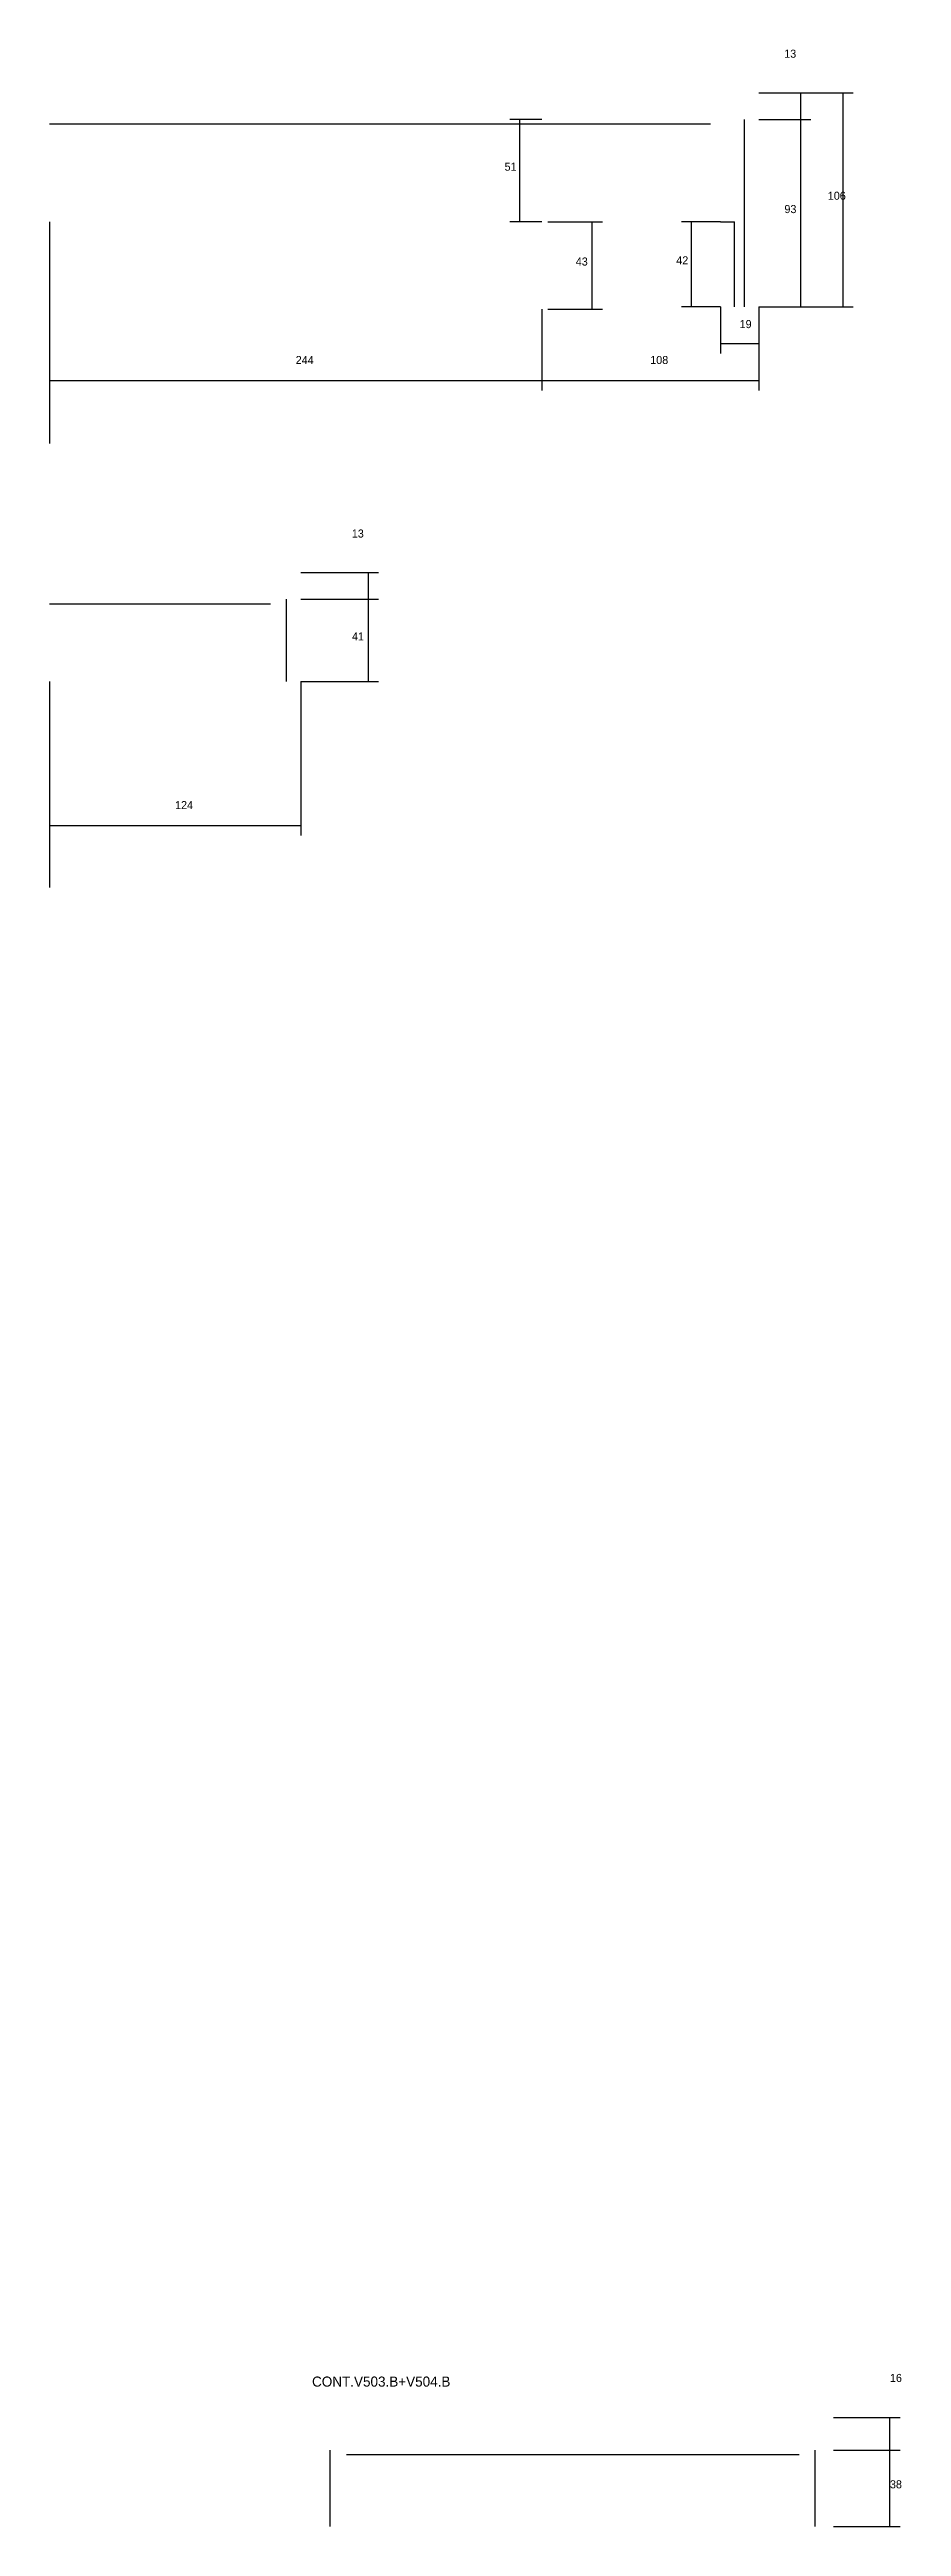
# Model space of a CAD drawing. Header units: metres. Extents: x -20863 to -15632, y 9308 to 10636.
# Drawn here: x -16054 to -15632, y 9395 to 10623 of the extents above; entities that cross this region are included whole.
import ezdxf

# ---------------------------------------------------------------- set-up
doc = ezdxf.new("R2010")
doc.units = ezdxf.units.M
for name, color, linetype in [('COTA', 241, 'Continuous'), ('SARR_2.2x7', 40, 'Continuous'), ('Texto Seção', 7, 'Continuous')]:
    doc.layers.add(name, color=color, linetype=linetype)

msp = doc.modelspace()

# ---------------------------------------------------------------- texts
at = {"layer": 'COTA'}
for s, p in [('13', (-15690.4, 10618.9)), ('51', (-15829, 10562.9)), ('93', (-15690.3, 10541.9)), ('106', (-15668.8, 10548.5)), ('42', (-15743.9, 10516.5)), ('43', (-15793.7, 10515.9)), ('19', (-15712.5, 10484.9)), ('244', (-15932.5, 10467.1)), ('108', (-15756.8, 10467.1)), ('13', (-15904.7, 10381.1)), ('41', (-15904.6, 10330.1)), ('124', (-15992.3, 10246.5)), ('16', (-15638, 9467)), ('38', (-15638, 9414.3))]:
    msp.add_text(s, height=4, dxfattribs=at).set_placement(p)
at = {"layer": 'Texto Seção'}
msp.add_text('CONT.V503.B+V504.B', height=5, dxfattribs=at).set_placement((-15924.4, 9464.7))

# ---------------------------------------------------------------- linework, layer by layer
at = {"layer": 'COTA'}
for p, q in [((-15703, 10601.5), (-15677.2, 10601.5)), ((-15703, 10601.5), (-15656.2, 10601.5)), ((-15682.2, 10588.3), (-15682.2, 10601.5)), ((-15661.2, 10495.5), (-15661.2, 10601.5)), ((-15810.5, 10588.3), (-15826.4, 10588.3)), ((-15821.4, 10537.5), (-15821.4, 10588.3)), ((-15703, 10588.3), (-15677.2, 10588.3)), ((-15703, 10588.3), (-15677.2, 10588.3)), ((-15682.2, 10495.5), (-15682.2, 10588.3)), ((-16054.5, 10537.5), (-16054.5, 10454)), ((-16054.5, 10537.5), (-16054.5, 10427.7)), ((-16054.5, 10537.5), (-16054.5, 10454)), ((-15810.5, 10537.5), (-15826.4, 10537.5)), ((-15807.5, 10537.5), (-15780.5, 10537.5)), ((-15785.5, 10494.3), (-15785.5, 10537.5)), ((-15722, 10537.5), (-15741.3, 10537.5)), ((-15736.3, 10495.5), (-15736.3, 10537.5)), ((-15810.5, 10494.3), (-15810.5, 10454)), ((-15810.5, 10494.3), (-15810.5, 10454)), ((-15807.5, 10494.3), (-15780.5, 10494.3)), ((-15722, 10495.5), (-15741.3, 10495.5)), ((-15722, 10495.5), (-15722, 10472.3)), ((-15703, 10495.5), (-15677.2, 10495.5)), ((-15703, 10495.5), (-15703, 10454)), ((-15703, 10495.5), (-15656.2, 10495.5)), ((-15703, 10495.5), (-15703, 10472.3)), ((-15722, 10477.3), (-15703, 10477.3)), ((-16054.5, 10459), (-15810.5, 10459)), ((-15810.5, 10459), (-15703, 10459)), ((-15930, 10363.7), (-15891.5, 10363.7)), ((-15896.5, 10350.5), (-15896.5, 10363.7)), ((-15930, 10350.5), (-15891.5, 10350.5)), ((-15930, 10350.5), (-15891.5, 10350.5)), ((-15896.5, 10309.7), (-15896.5, 10350.5)), ((-16054.5, 10309.7), (-16054.5, 10233.4)), ((-16054.5, 10309.7), (-16054.5, 10207.7)), ((-15930, 10309.7), (-15891.5, 10309.7)), ((-15930, 10309.7), (-15930, 10233.4)), ((-16054.5, 10256.5), (-16054.5, 10233.4)), ((-16054.5, 10238.4), (-15930, 10238.4)), ((-15666, 9449.4), (-15633, 9449.4)), ((-15638, 9433.2), (-15638, 9449.4)), ((-15666, 9433.2), (-15633, 9433.2)), ((-15666, 9433.2), (-15633, 9433.2)), ((-15638, 9395.4), (-15638, 9433.2)), ((-15666, 9395.4), (-15633, 9395.4))]:
    msp.add_line(p, q, dxfattribs=at)
at = {"layer": 'SARR_2.2x7'}
for p, q in [((-16054.5, 10586.1), (-15810.5, 10586.1)), ((-15810.5, 10586.1), (-15727, 10586.1)), ((-15710, 10495.5), (-15710, 10588.3)), ((-15722, 10537.5), (-15715, 10537.5)), ((-15715, 10495.5), (-15715, 10537.5)), ((-15937, 10309.7), (-15937, 10350.5)), ((-16054.5, 10348.3), (-15945, 10348.3)), ((-15915.4, 9395.4), (-15915.4, 9433.2)), ((-15907.4, 9431), (-15683, 9431)), ((-15675, 9395.4), (-15675, 9433.2))]:
    msp.add_line(p, q, dxfattribs=at)

msp.set_redraw_order([(e.dxf.handle, doc.entitydb.next_handle()) for e in msp.query("TEXT MTEXT ATTDEF DIMENSION ARC_DIMENSION")])  # texts and dimensions are drawn at this point

doc.saveas('drawing.dxf')
